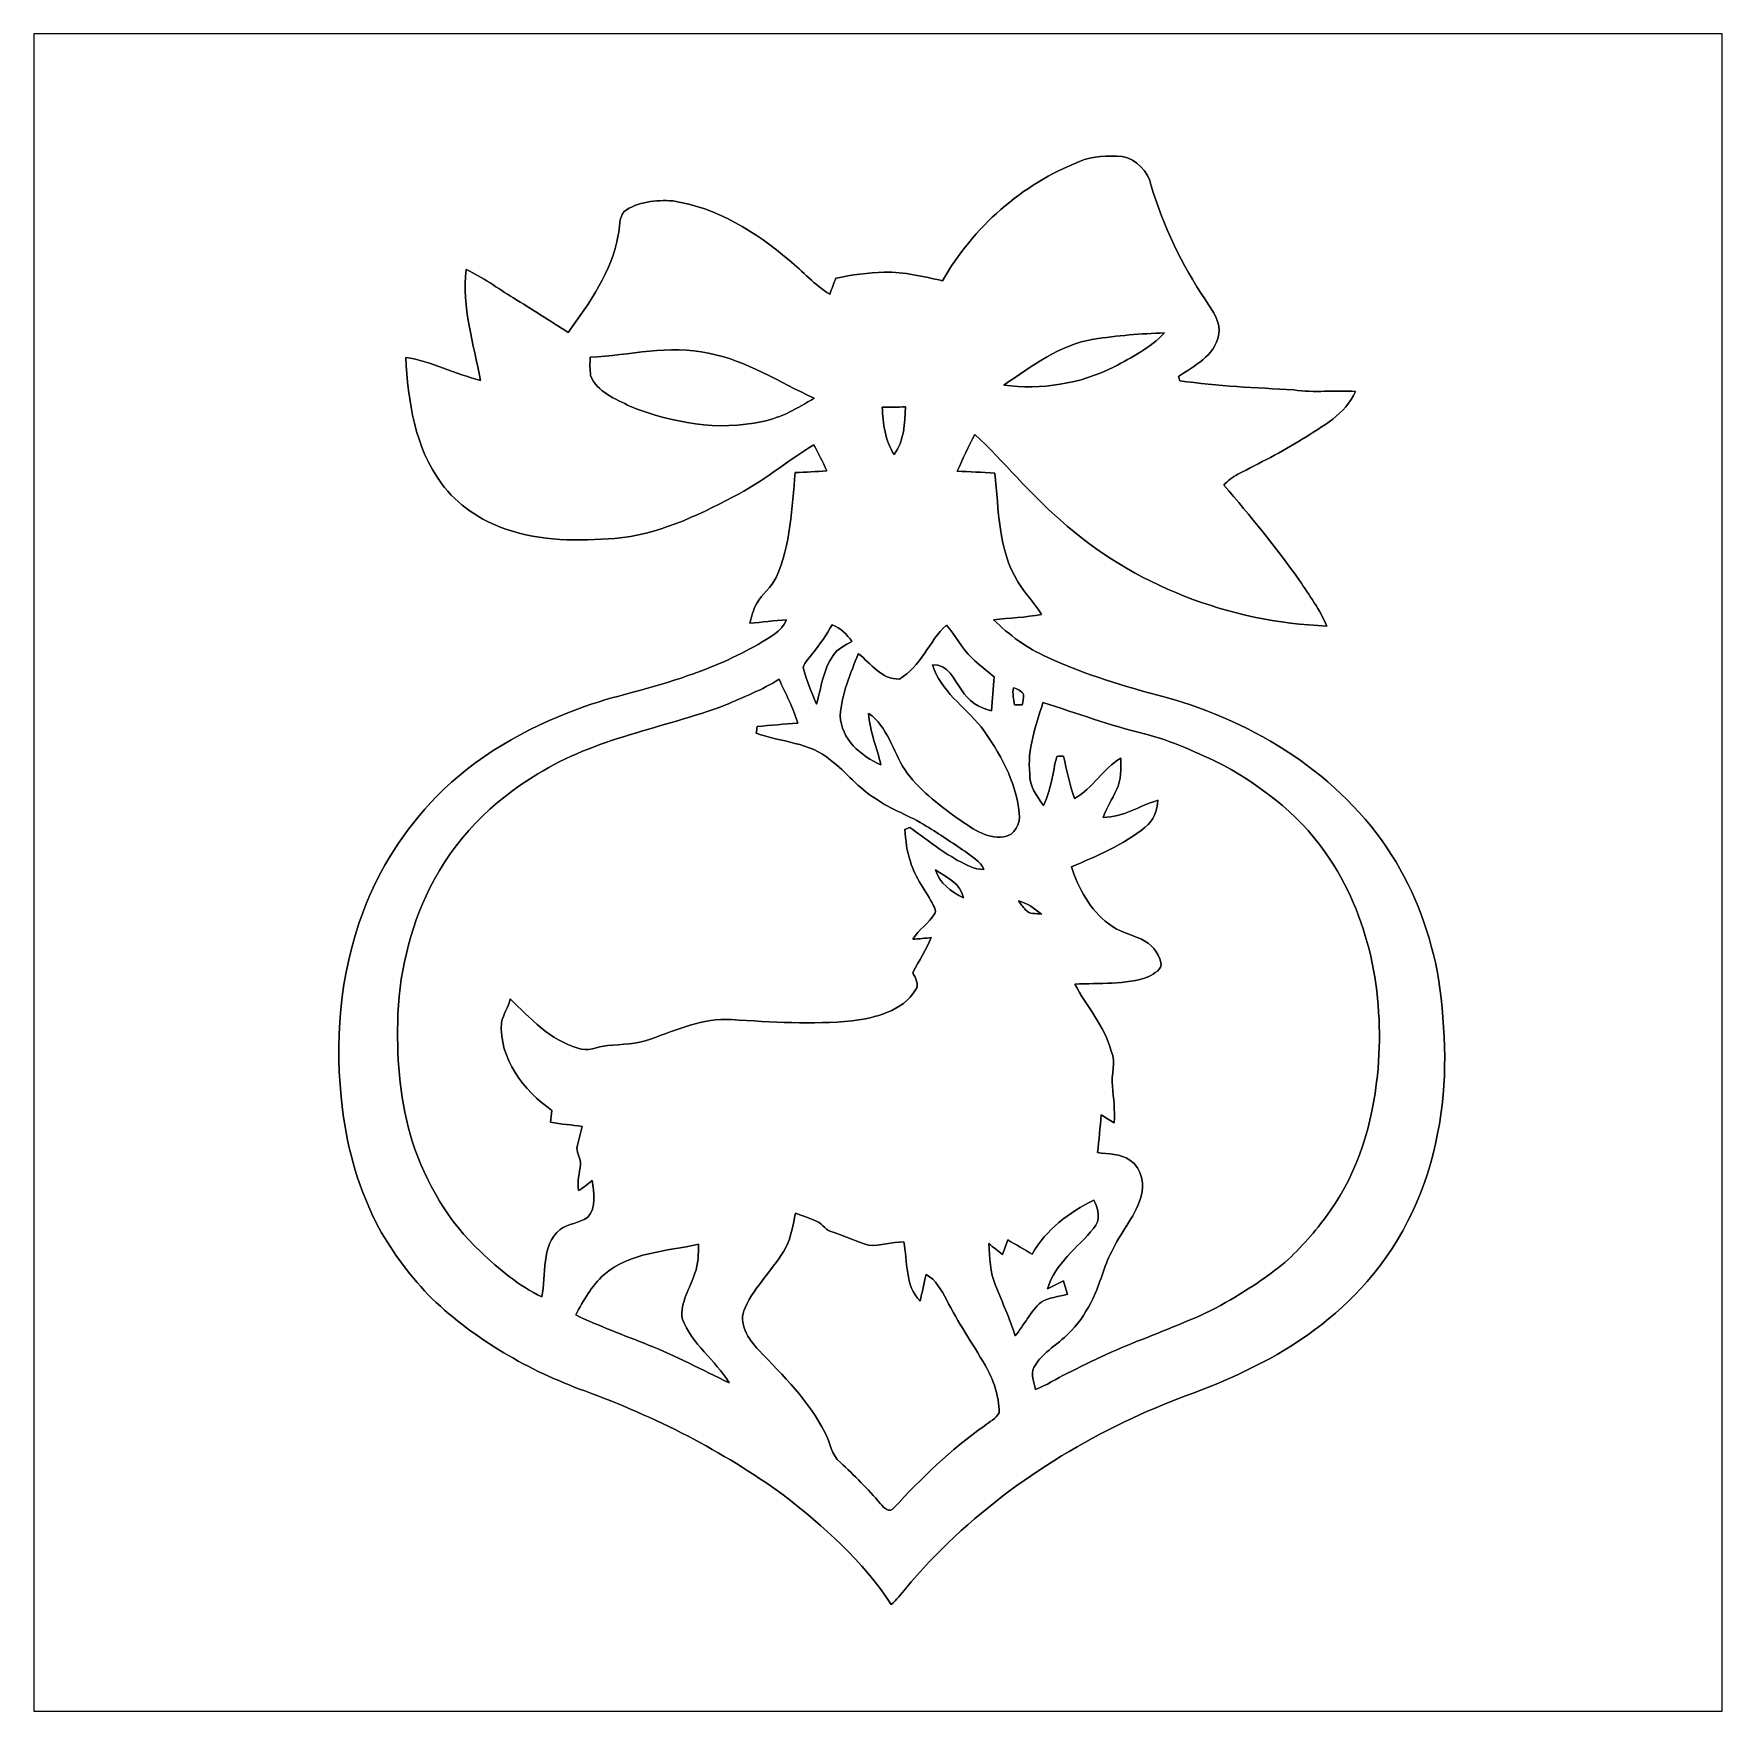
# Model space of a CAD drawing. Header units: centimetres. Extents: x -16.8 to 16.8, y -16.7 to 16.7.
import ezdxf

# ---------------------------------------------------------------- set-up
doc = ezdxf.new("R2010")
doc.units = ezdxf.units.CM
doc.header["$MEASUREMENT"] = 0
doc.layers.add('Layer 1', color=7, linetype='Continuous')

msp = doc.modelspace()

# ---------------------------------------------------------------- linework, layer by layer
at = {"layer": 'Layer 1', "color": 7}
for points, knots in [([(-16.77458, 16.66875), (-16.77458, 16.66875), (16.77458, 16.66875), (16.77458, 16.66875), (16.77458, 16.66875), (16.77458, 16.66875), (16.77458, -16.66875), (16.77458, -16.66875), (16.77458, -16.66875), (16.77458, -16.66875), (-16.77458, -16.66875), (-16.77458, -16.66875), (-16.77458, -16.66875), (-16.77458, -16.66875), (-16.77458, 16.66875), (-16.77458, 16.66875), (-16.77458, 16.66875), (-16.77458, 16.66875), (-16.77458, 16.66875), (-16.77458, 16.66875)], [0, 0, 0, 0, 0.16666667, 0.16666667, 0.16666667, 0.16666667, 0.33333333, 0.33333333, 0.33333333, 0.33333333, 0.5, 0.5, 0.5, 0.5, 0.66666667, 0.66666667, 0.66666667, 0.66666667, 1, 1, 1, 1]), ([(4.00473, 14.1291), (2.86068, 13.68143), (1.88842, 12.82594), (1.28094, 11.75949), (1.28094, 11.75949), (0.90099, 11.84592), (0.51753, 11.93518), (0.12524, 11.932), (0.12524, 11.932), (-0.19826, 11.92212), (-0.52035, 11.87803), (-0.83644, 11.80924), (-0.83644, 11.80924), (-0.87912, 11.70517), (-0.91828, 11.60004), (-0.95779, 11.49491), (-0.95779, 11.49491), (-1.26294, 11.67236), (-1.49049, 11.94999), (-1.76495, 12.16731), (-1.76495, 12.16731), (-2.43029, 12.72999), (-3.20358, 13.21541), (-4.07917, 13.34699), (-4.07917, 13.34699), (-4.41325, 13.36957), (-4.77344, 13.33429), (-5.05178, 13.13109), (-5.05178, 13.13109), (-5.1495, 13.00092), (-5.12586, 12.8203), (-5.1629, 12.67072), (-5.1629, 12.67072), (-5.28779, 11.94012), (-5.72982, 11.32311), (-6.15315, 10.73432), (-6.15315, 10.73432), (-6.51933, 10.95904), (-6.8774, 11.19646), (-7.2457, 11.41765), (-7.2457, 11.41765), (-7.55862, 11.60815), (-7.85036, 11.83464), (-8.18586, 11.98598), (-8.18586, 11.98598), (-8.27334, 11.23139), (-8.0331, 10.50784), (-7.90011, 9.77794), (-7.90011, 9.77794), (-8.40211, 9.90424), (-8.86707, 10.16035), (-9.38177, 10.23585), (-9.38177, 10.23585), (-9.33803, 9.36837), (-9.20433, 8.44762), (-8.67234, 7.73254), (-8.67234, 7.73254), (-8.35872, 7.29721), (-7.89517, 6.99629), (-7.39175, 6.8259), (-7.39175, 6.8259), (-6.70172, 6.57366), (-5.94924, 6.59236), (-5.22711, 6.63822), (-5.22711, 6.63822), (-4.38679, 6.70913), (-3.61386, 7.0806), (-2.87655, 7.46337), (-2.87655, 7.46337), (-2.30752, 7.75547), (-1.81575, 8.16892), (-1.27176, 8.50124), (-1.27176, 8.50124), (-1.18569, 8.32944), (-1.09396, 8.15975), (-1.01988, 7.98195), (-1.01988, 7.98195), (-1.22802, 7.96537), (-1.43686, 7.9569), (-1.64465, 7.94667), (-1.64465, 7.94667), (-1.71274, 7.24747), (-1.7339, 6.51898), (-2.02142, 5.86599), (-2.02142, 5.86599), (-2.11526, 5.66491), (-2.30823, 5.53332), (-2.41371, 5.33964), (-2.41371, 5.33964), (-2.4832, 5.22111), (-2.51178, 5.08459), (-2.54564, 4.953), (-2.54564, 4.953), (-2.30223, 4.97311), (-2.05987, 5.00662), (-1.8161, 5.0225), (-1.8161, 5.0225), (-1.91841, 4.7819), (-2.17311, 4.66513), (-2.3809, 4.53319), (-2.3809, 4.53319), (-2.82681, 4.28484), (-3.29353, 4.07317), (-3.77825, 3.91266), (-3.77825, 3.91266), (-4.49545, 3.64913), (-5.25321, 3.51755), (-5.96865, 3.24908), (-5.96865, 3.24908), (-7.00652, 2.8642), (-7.99571, 2.30293), (-8.77464, 1.50742), (-8.77464, 1.50742), (-9.40682, 0.85372), (-9.91306, 0.07373), (-10.22879, -0.77999), (-10.22879, -0.77999), (-10.7001, -2.02671), (-10.81017, -3.39196), (-10.63837, -4.70853), (-10.63837, -4.70853), (-10.54594, -5.52838), (-10.30005, -6.33095), (-9.92046, -7.06367), (-9.92046, -7.06367), (-9.62589, -7.57308), (-9.277, -8.05498), (-8.85825, -8.47055), (-8.85825, -8.47055), (-7.99465, -9.2904), (-6.94302, -9.9), (-5.82577, -10.30323), (-5.82577, -10.30323), (-4.43089, -10.81511), (-3.09139, -11.49174), (-1.88736, -12.36557), (-1.88736, -12.36557), (-1.07844, -12.99034), (-0.30127, -13.68496), (0.2607, -14.54714), (0.2607, -14.54714), (0.36901, -14.45542), (0.45791, -14.34359), (0.54716, -14.23458), (0.54716, -14.23458), (1.76177, -12.77267), (3.34116, -11.64131), (5.05989, -10.84368), (5.05989, -10.84368), (5.842, -10.46162), (6.69184, -10.23514), (7.4616, -9.82521), (7.4616, -9.82521), (8.31144, -9.4107), (9.09496, -8.84484), (9.71726, -8.12976), (9.71726, -8.12976), (10.44152, -7.30215), (10.91777, -6.26886), (11.1185, -5.19007), (11.1185, -5.19007), (11.32875, -4.17795), (11.27901, -3.13373), (11.14002, -2.11526), (11.14002, -2.11526), (10.98338, -1.24213), (10.67823, -0.39194), (10.19951, 0.35772), (10.19951, 0.35772), (9.18704, 1.93922), (7.49512, 2.9912), (5.70724, 3.48298), (5.70724, 3.48298), (4.90855, 3.69323), (4.11374, 3.93206), (3.36268, 4.28025), (3.36268, 4.28025), (2.96228, 4.45629), (2.60597, 4.72193), (2.29235, 5.02461), (2.29235, 5.02461), (2.61091, 5.0546), (2.93088, 5.07048), (3.24661, 5.12621), (3.24661, 5.12621), (3.11538, 5.36081), (2.91853, 5.54919), (2.77989, 5.77885), (2.77989, 5.77885), (2.37631, 6.42091), (2.40806, 7.20937), (2.31846, 7.93503), (2.31846, 7.93503), (2.07081, 7.95902), (1.82104, 7.96219), (1.57339, 7.97595), (1.57339, 7.97595), (1.69016, 8.21937), (1.79211, 8.47055), (1.92299, 8.70726), (1.92299, 8.70726), (2.50966, 8.16151), (3.01166, 7.5311), (3.61879, 7.00617), (3.61879, 7.00617), (5.06236, 5.70548), (6.985, 4.97558), (8.91822, 4.89656), (8.91822, 4.89656), (8.7824, 5.22252), (8.56862, 5.50898), (8.37706, 5.80319), (8.37706, 5.80319), (7.90646, 6.4583), (7.40269, 7.08978), (6.87035, 7.69585), (6.87035, 7.69585), (6.95043, 7.78369), (7.04321, 7.86024), (7.15045, 7.91351), (7.15045, 7.91351), (7.58084, 8.13964), (8.01864, 8.35307), (8.43068, 8.61236), (8.43068, 8.61236), (8.83073, 8.86707), (9.28829, 9.10661), (9.49043, 9.56169), (9.49043, 9.56169), (9.0805, 9.58744), (8.66846, 9.52853), (8.261, 9.59309), (8.261, 9.59309), (7.50535, 9.63119), (6.74864, 9.66929), (5.99828, 9.76983), (5.99828, 9.76983), (5.99193, 9.79205), (5.97888, 9.8365), (5.97253, 9.85873), (5.97253, 9.85873), (6.28156, 10.06934), (6.68196, 10.26301), (6.76557, 10.66588), (6.76557, 10.66588), (6.83436, 10.93682), (6.63469, 11.16189), (6.51016, 11.37779), (6.51016, 11.37779), (6.03991, 12.07523), (5.66526, 12.83829), (5.43066, 13.64721), (5.43066, 13.64721), (5.36187, 13.9319), (5.1435, 14.1792), (4.84964, 14.22929), (4.84964, 14.22929), (4.56671, 14.24305), (4.26826, 14.24869), (4.00473, 14.1291)], [0, 0, 0, 0, 0.01515152, 0.01515152, 0.01515152, 0.01515152, 0.03030303, 0.03030303, 0.03030303, 0.03030303, 0.04545455, 0.04545455, 0.04545455, 0.04545455, 0.06060606, 0.06060606, 0.06060606, 0.06060606, 0.07575758, 0.07575758, 0.07575758, 0.07575758, 0.09090909, 0.09090909, 0.09090909, 0.09090909, 0.10606061, 0.10606061, 0.10606061, 0.10606061, 0.12121212, 0.12121212, 0.12121212, 0.12121212, 0.13636364, 0.13636364, 0.13636364, 0.13636364, 0.15151515, 0.15151515, 0.15151515, 0.15151515, 0.16666667, 0.16666667, 0.16666667, 0.16666667, 0.18181818, 0.18181818, 0.18181818, 0.18181818, 0.1969697, 0.1969697, 0.1969697, 0.1969697, 0.21212121, 0.21212121, 0.21212121, 0.21212121, 0.22727273, 0.22727273, 0.22727273, 0.22727273, 0.24242424, 0.24242424, 0.24242424, 0.24242424, 0.25757576, 0.25757576, 0.25757576, 0.25757576, 0.27272727, 0.27272727, 0.27272727, 0.27272727, 0.28787879, 0.28787879, 0.28787879, 0.28787879, 0.3030303, 0.3030303, 0.3030303, 0.3030303, 0.31818182, 0.31818182, 0.31818182, 0.31818182, 0.33333333, 0.33333333, 0.33333333, 0.33333333, 0.34848485, 0.34848485, 0.34848485, 0.34848485, 0.36363636, 0.36363636, 0.36363636, 0.36363636, 0.37878788, 0.37878788, 0.37878788, 0.37878788, 0.39393939, 0.39393939, 0.39393939, 0.39393939, 0.40909091, 0.40909091, 0.40909091, 0.40909091, 0.42424242, 0.42424242, 0.42424242, 0.42424242, 0.43939394, 0.43939394, 0.43939394, 0.43939394, 0.45454545, 0.45454545, 0.45454545, 0.45454545, 0.46969697, 0.46969697, 0.46969697, 0.46969697, 0.48484848, 0.48484848, 0.48484848, 0.48484848, 0.5, 0.5, 0.5, 0.5, 0.51515152, 0.51515152, 0.51515152, 0.51515152, 0.53030303, 0.53030303, 0.53030303, 0.53030303, 0.54545455, 0.54545455, 0.54545455, 0.54545455, 0.56060606, 0.56060606, 0.56060606, 0.56060606, 0.57575758, 0.57575758, 0.57575758, 0.57575758, 0.59090909, 0.59090909, 0.59090909, 0.59090909, 0.60606061, 0.60606061, 0.60606061, 0.60606061, 0.62121212, 0.62121212, 0.62121212, 0.62121212, 0.63636364, 0.63636364, 0.63636364, 0.63636364, 0.65151515, 0.65151515, 0.65151515, 0.65151515, 0.66666667, 0.66666667, 0.66666667, 0.66666667, 0.68181818, 0.68181818, 0.68181818, 0.68181818, 0.6969697, 0.6969697, 0.6969697, 0.6969697, 0.71212121, 0.71212121, 0.71212121, 0.71212121, 0.72727273, 0.72727273, 0.72727273, 0.72727273, 0.74242424, 0.74242424, 0.74242424, 0.74242424, 0.75757576, 0.75757576, 0.75757576, 0.75757576, 0.77272727, 0.77272727, 0.77272727, 0.77272727, 0.78787879, 0.78787879, 0.78787879, 0.78787879, 0.8030303, 0.8030303, 0.8030303, 0.8030303, 0.81818182, 0.81818182, 0.81818182, 0.81818182, 0.83333333, 0.83333333, 0.83333333, 0.83333333, 0.84848485, 0.84848485, 0.84848485, 0.84848485, 0.86363636, 0.86363636, 0.86363636, 0.86363636, 0.87878788, 0.87878788, 0.87878788, 0.87878788, 0.89393939, 0.89393939, 0.89393939, 0.89393939, 0.90909091, 0.90909091, 0.90909091, 0.90909091, 0.92424242, 0.92424242, 0.92424242, 0.92424242, 0.93939394, 0.93939394, 0.93939394, 0.93939394, 0.95454545, 0.95454545, 0.95454545, 0.95454545, 0.96969697, 0.96969697, 0.96969697, 0.96969697, 1, 1, 1, 1]), ([(-5.71712, 10.23902), (-4.93536, 10.28241), (-4.14761, 10.48844), (-3.36691, 10.31981), (-3.36691, 10.31981), (-2.60914, 10.17976), (-1.96321, 9.73878), (-1.27141, 9.42763), (-1.27141, 9.42763), (-1.58891, 9.22726), (-1.9244, 9.03817), (-2.29658, 8.96408), (-2.29658, 8.96408), (-3.175, 8.76617), (-4.09434, 8.93762), (-4.91984, 9.26289), (-4.91984, 9.26289), (-5.21476, 9.41246), (-5.58094, 9.54193), (-5.71077, 9.87531), (-5.71077, 9.87531), (-5.72594, 9.99631), (-5.72558, 10.11767), (-5.71712, 10.23902)], [0, 0, 0, 0, 0.14285714, 0.14285714, 0.14285714, 0.14285714, 0.28571429, 0.28571429, 0.28571429, 0.28571429, 0.42857143, 0.42857143, 0.42857143, 0.42857143, 0.57142857, 0.57142857, 0.57142857, 0.57142857, 0.71428571, 0.71428571, 0.71428571, 0.71428571, 1, 1, 1, 1]), ([(4.28731, 10.59815), (4.75297, 10.67118), (5.22464, 10.70927), (5.6956, 10.72303), (5.6956, 10.72303), (5.41161, 10.43376), (5.04966, 10.23338), (4.69124, 10.05029), (4.69124, 10.05029), (4.02026, 9.70668), (3.24238, 9.58921), (2.49696, 9.68692), (2.49696, 9.68692), (3.05611, 10.05346), (3.60609, 10.49373), (4.28731, 10.59815)], [0, 0, 0, 0, 0.2, 0.2, 0.2, 0.2, 0.4, 0.4, 0.4, 0.4, 0.6, 0.6, 0.6, 0.6, 1, 1, 1, 1]), ([(0.08573, 9.24807), (0.23777, 9.24983), (0.39088, 9.25124), (0.54398, 9.25124), (0.54398, 9.25124), (0.54046, 8.92775), (0.51435, 8.5785), (0.3242, 8.30404), (0.3242, 8.30404), (0.1337, 8.58202), (0.10089, 8.92069), (0.08573, 9.24807)], [0, 0, 0, 0, 0.25, 0.25, 0.25, 0.25, 0.5, 0.5, 0.5, 0.5, 1, 1, 1, 1]), ([(-0.90946, 4.91984), (-0.74048, 4.86234), (-0.61701, 4.7311), (-0.51717, 4.58964), (-0.51717, 4.58964), (-0.6537, 4.51697), (-0.80398, 4.44817), (-0.89076, 4.31341), (-0.89076, 4.31341), (-1.09255, 4.02872), (-1.12642, 3.67348), (-1.22202, 3.34716), (-1.22202, 3.34716), (-1.32009, 3.58493), (-1.42169, 3.82376), (-1.48519, 4.07317), (-1.48519, 4.07317), (-1.4545, 4.18747), (-1.36313, 4.27002), (-1.29399, 4.36174), (-1.29399, 4.36174), (-1.14759, 4.53461), (-1.0287, 4.72793), (-0.90946, 4.91984)], [0, 0, 0, 0, 0.14285714, 0.14285714, 0.14285714, 0.14285714, 0.28571429, 0.28571429, 0.28571429, 0.28571429, 0.42857143, 0.42857143, 0.42857143, 0.42857143, 0.57142857, 0.57142857, 0.57142857, 0.57142857, 0.71428571, 0.71428571, 0.71428571, 0.71428571, 1, 1, 1, 1]), ([(0.42404, 3.84528), (0.85337, 4.08834), (1.00859, 4.59281), (1.35784, 4.91808), (1.35784, 4.91808), (1.54376, 4.71276), (1.66299, 4.45558), (1.86373, 4.26297), (1.86373, 4.26297), (2.00096, 4.12715), (2.15618, 4.01179), (2.30681, 3.89079), (2.30681, 3.89079), (2.28741, 3.66536), (2.27048, 3.43994), (2.25249, 3.21416), (2.25249, 3.21416), (2.01154, 3.26884), (1.78435, 3.41348), (1.65911, 3.63008), (1.65911, 3.63008), (1.50954, 3.83822), (1.39347, 4.14584), (1.08162, 4.12785), (1.08162, 4.12785), (1.24742, 3.61033), (1.71344, 3.29459), (2.04964, 2.89701), (2.04964, 2.89701), (2.41194, 2.38831), (2.74849, 1.81539), (2.80176, 1.18004), (2.80176, 1.18004), (2.84304, 0.98178), (2.71498, 0.73131), (2.49908, 0.71085), (2.49908, 0.71085), (2.14559, 0.65934), (1.8482, 0.89817), (1.57162, 1.07879), (1.57162, 1.07879), (1.19451, 1.36313), (0.80116, 1.65065), (0.53022, 2.04399), (0.53022, 2.04399), (0.29669, 2.41441), (0.19226, 2.90124), (-0.18556, 3.16301), (-0.18556, 3.16301), (-0.16898, 2.80917), (-0.02187, 2.48214), (0.05891, 2.14136), (0.05891, 2.14136), (-0.34219, 2.30893), (-0.73519, 2.65359), (-0.7493, 3.11714), (-0.7493, 3.11714), (-0.72108, 3.54859), (-0.54857, 3.95076), (-0.39088, 4.34799), (-0.39088, 4.34799), (-0.13864, 4.15854), (0.07232, 3.82693), (0.42404, 3.84528)], [0, 0, 0, 0, 0.05882353, 0.05882353, 0.05882353, 0.05882353, 0.11764706, 0.11764706, 0.11764706, 0.11764706, 0.17647059, 0.17647059, 0.17647059, 0.17647059, 0.23529412, 0.23529412, 0.23529412, 0.23529412, 0.29411765, 0.29411765, 0.29411765, 0.29411765, 0.35294118, 0.35294118, 0.35294118, 0.35294118, 0.41176471, 0.41176471, 0.41176471, 0.41176471, 0.47058824, 0.47058824, 0.47058824, 0.47058824, 0.52941176, 0.52941176, 0.52941176, 0.52941176, 0.58823529, 0.58823529, 0.58823529, 0.58823529, 0.64705882, 0.64705882, 0.64705882, 0.64705882, 0.70588235, 0.70588235, 0.70588235, 0.70588235, 0.76470588, 0.76470588, 0.76470588, 0.76470588, 0.82352941, 0.82352941, 0.82352941, 0.82352941, 0.88235294, 0.88235294, 0.88235294, 0.88235294, 1, 1, 1, 1]), ([(-3.0413, 3.32458), (-2.67441, 3.4798), (-2.30434, 3.63291), (-1.9625, 3.83963), (-1.9625, 3.83963), (-1.83868, 3.55071), (-1.68099, 3.27378), (-1.59561, 2.96968), (-1.59561, 2.96968), (-1.86443, 2.94816), (-2.13325, 2.92947), (-2.40101, 2.89983), (-2.40101, 2.89983), (-2.40771, 2.85609), (-2.41371, 2.81234), (-2.41935, 2.76825), (-2.41935, 2.76825), (-1.92864, 2.58904), (-1.35537, 2.58868), (-0.94156, 2.23379), (-0.94156, 2.23379), (-0.62618, 1.99954), (-0.38982, 1.67252), (-0.05115, 1.46756), (-0.05115, 1.46756), (0.26564, 1.24954), (0.63429, 1.12748), (0.95956, 0.92393), (0.95956, 0.92393), (1.22026, 0.76412), (1.4732, 0.5909), (1.72755, 0.42122), (1.72755, 0.42122), (1.86231, 0.31291), (2.03412, 0.22789), (2.10432, 0.06033), (2.10432, 0.06033), (1.91488, 0.05856), (1.74554, 0.15699), (1.58186, 0.24059), (1.58186, 0.24059), (1.24883, 0.43356), (0.94439, 0.67063), (0.63324, 0.89606), (0.63324, 0.89606), (0.60784, 0.88512), (0.55704, 0.86395), (0.53164, 0.85337), (0.53164, 0.85337), (0.55527, 0.64064), (0.56797, 0.42263), (0.64276, 0.21943), (0.64276, 0.21943), (0.73907, -0.10195), (0.95109, -0.36724), (1.1049, -0.66075), (1.1049, -0.66075), (1.12395, -0.70697), (1.15746, -0.76376), (1.12889, -0.8128), (1.12889, -0.8128), (1.01741, -1.01177), (0.80504, -1.12818), (0.6918, -1.32644), (0.6918, -1.32644), (0.81492, -1.32186), (0.93698, -1.30528), (1.05939, -1.29223), (1.05939, -1.29223), (0.95285, -1.53176), (0.81809, -1.75754), (0.68968, -1.98614), (0.68968, -1.98614), (0.73448, -2.09303), (0.83361, -2.22144), (0.74789, -2.33433), (0.74789, -2.33433), (0.48119, -2.75731), (-0.04904, -2.88749), (-0.51259, -2.94922), (-0.51259, -2.94922), (-1.31092, -3.02295), (-2.11384, -2.97427), (-2.91218, -2.92382), (-2.91218, -2.92382), (-3.47768, -2.88043), (-4.00297, -3.13196), (-4.52261, -3.31188), (-4.52261, -3.31188), (-4.79496, -3.41736), (-5.09094, -3.41207), (-5.37774, -3.43676), (-5.37774, -3.43676), (-5.57318, -3.45687), (-5.76686, -3.57611), (-5.96336, -3.48968), (-5.96336, -3.48968), (-6.51298, -3.33022), (-6.91303, -2.89772), (-7.3092, -2.50966), (-7.3092, -2.50966), (-7.33848, -2.67617), (-7.44396, -2.81552), (-7.48136, -2.97815), (-7.48136, -2.97815), (-7.53181, -3.70134), (-7.0425, -4.33388), (-6.47806, -4.72863), (-6.47806, -4.72863), (-6.48723, -4.80695), (-6.49781, -4.88527), (-6.50804, -4.96394), (-6.50804, -4.96394), (-6.29885, -5.00592), (-6.08506, -5.01227), (-5.87481, -5.04649), (-5.87481, -5.04649), (-5.91326, -5.18901), (-5.95383, -5.33047), (-5.98135, -5.47617), (-5.98135, -5.47617), (-5.98805, -5.58976), (-5.90056, -5.68854), (-5.91397, -5.80355), (-5.91397, -5.80355), (-5.92808, -5.97429), (-5.97994, -6.14504), (-5.95066, -6.31754), (-5.95066, -6.31754), (-5.84976, -6.2671), (-5.7658, -6.1909), (-5.68043, -6.11858), (-5.68043, -6.11858), (-5.64656, -6.36023), (-5.58553, -6.65974), (-5.7718, -6.85518), (-5.7718, -6.85518), (-5.93478, -6.97089), (-6.1528, -6.97618), (-6.31613, -7.0926), (-6.31613, -7.0926), (-6.70878, -7.42068), (-6.58213, -7.99147), (-6.67949, -8.43633), (-6.67949, -8.43633), (-7.13352, -8.21337), (-7.52651, -7.88458), (-7.8927, -7.53992), (-7.8927, -7.53992), (-8.53546, -6.94796), (-8.98278, -6.16761), (-9.25336, -5.34176), (-9.25336, -5.34176), (-9.49184, -4.57941), (-9.5631, -3.77578), (-9.54229, -2.98027), (-9.54229, -2.98027), (-9.53206, -2.05599), (-9.30981, -1.13524), (-8.90588, -0.3048), (-8.90588, -0.3048), (-8.43315, 0.6417), (-7.66727, 1.42593), (-6.7564, 1.95827), (-6.7564, 1.95827), (-5.62645, 2.67264), (-4.27531, 2.86209), (-3.0413, 3.32458)], [0, 0, 0, 0, 0.02325581, 0.02325581, 0.02325581, 0.02325581, 0.04651163, 0.04651163, 0.04651163, 0.04651163, 0.06976744, 0.06976744, 0.06976744, 0.06976744, 0.09302326, 0.09302326, 0.09302326, 0.09302326, 0.11627907, 0.11627907, 0.11627907, 0.11627907, 0.13953488, 0.13953488, 0.13953488, 0.13953488, 0.1627907, 0.1627907, 0.1627907, 0.1627907, 0.18604651, 0.18604651, 0.18604651, 0.18604651, 0.20930233, 0.20930233, 0.20930233, 0.20930233, 0.23255814, 0.23255814, 0.23255814, 0.23255814, 0.25581395, 0.25581395, 0.25581395, 0.25581395, 0.27906977, 0.27906977, 0.27906977, 0.27906977, 0.30232558, 0.30232558, 0.30232558, 0.30232558, 0.3255814, 0.3255814, 0.3255814, 0.3255814, 0.34883721, 0.34883721, 0.34883721, 0.34883721, 0.37209302, 0.37209302, 0.37209302, 0.37209302, 0.39534884, 0.39534884, 0.39534884, 0.39534884, 0.41860465, 0.41860465, 0.41860465, 0.41860465, 0.44186047, 0.44186047, 0.44186047, 0.44186047, 0.46511628, 0.46511628, 0.46511628, 0.46511628, 0.48837209, 0.48837209, 0.48837209, 0.48837209, 0.51162791, 0.51162791, 0.51162791, 0.51162791, 0.53488372, 0.53488372, 0.53488372, 0.53488372, 0.55813953, 0.55813953, 0.55813953, 0.55813953, 0.58139535, 0.58139535, 0.58139535, 0.58139535, 0.60465116, 0.60465116, 0.60465116, 0.60465116, 0.62790698, 0.62790698, 0.62790698, 0.62790698, 0.65116279, 0.65116279, 0.65116279, 0.65116279, 0.6744186, 0.6744186, 0.6744186, 0.6744186, 0.69767442, 0.69767442, 0.69767442, 0.69767442, 0.72093023, 0.72093023, 0.72093023, 0.72093023, 0.74418605, 0.74418605, 0.74418605, 0.74418605, 0.76744186, 0.76744186, 0.76744186, 0.76744186, 0.79069767, 0.79069767, 0.79069767, 0.79069767, 0.81395349, 0.81395349, 0.81395349, 0.81395349, 0.8372093, 0.8372093, 0.8372093, 0.8372093, 0.86046512, 0.86046512, 0.86046512, 0.86046512, 0.88372093, 0.88372093, 0.88372093, 0.88372093, 0.90697674, 0.90697674, 0.90697674, 0.90697674, 0.93023256, 0.93023256, 0.93023256, 0.93023256, 0.95348837, 0.95348837, 0.95348837, 0.95348837, 1, 1, 1, 1]), ([(2.69205, 3.67171), (2.76719, 3.6449), (2.85538, 3.61456), (2.89172, 3.53624), (2.89172, 3.53624), (2.89525, 3.46675), (2.87761, 3.39831), (2.86597, 3.32987), (2.86597, 3.32987), (2.82716, 3.32987), (2.7492, 3.33058), (2.71039, 3.33058), (2.71039, 3.33058), (2.69064, 3.44276), (2.66876, 3.55812), (2.69205, 3.67171)], [0, 0, 0, 0, 0.2, 0.2, 0.2, 0.2, 0.4, 0.4, 0.4, 0.4, 0.6, 0.6, 0.6, 0.6, 1, 1, 1, 1]), ([(3.27836, 3.3782), (3.94935, 3.16794), (4.60975, 2.91959), (5.29484, 2.75449), (5.29484, 2.75449), (5.84271, 2.61938), (6.35529, 2.37737), (6.86117, 2.13254), (6.86117, 2.13254), (7.6895, 1.67428), (8.46314, 1.07068), (8.97819, 0.26458), (8.97819, 0.26458), (9.81181, -0.98848), (10.07251, -2.55517), (9.92223, -4.03472), (9.92223, -4.03472), (9.8231, -4.98651), (9.54476, -5.93866), (8.98384, -6.72465), (8.98384, -6.72465), (8.74289, -7.07672), (8.45608, -7.39528), (8.15234, -7.69338), (8.15234, -7.69338), (7.79815, -7.99606), (7.40622, -8.25218), (7.00617, -8.4896), (7.00617, -8.4896), (6.48229, -8.81168), (5.89527, -9.00712), (5.33224, -9.24772), (5.33224, -9.24772), (4.78755, -9.44351), (4.26861, -9.70033), (3.75109, -9.95715), (3.75109, -9.95715), (3.54259, -10.06087), (3.34857, -10.19422), (3.12737, -10.27148), (3.12737, -10.27148), (3.09951, -10.13037), (3.03142, -9.97726), (3.09845, -9.83686), (3.09845, -9.83686), (3.27272, -9.52288), (3.6128, -9.36307), (3.84563, -9.10131), (3.84563, -9.10131), (4.02202, -8.91716), (4.15537, -8.69632), (4.26932, -8.46949), (4.26932, -8.46949), (4.41713, -8.16645), (4.48486, -7.83167), (4.64397, -7.53357), (4.64397, -7.53357), (4.81048, -7.16986), (5.09129, -6.86364), (5.21441, -6.47982), (5.21441, -6.47982), (5.31036, -6.21841), (5.25004, -5.87446), (5.00415, -5.71853), (5.00415, -5.71853), (4.81894, -5.58094), (4.57764, -5.60105), (4.3621, -5.56683), (4.3621, -5.56683), (4.38714, -5.31601), (4.41643, -5.06518), (4.43547, -4.81401), (4.43547, -4.81401), (4.51803, -4.87116), (4.60163, -4.92689), (4.69194, -4.97205), (4.69194, -4.97205), (4.71241, -4.72969), (4.67819, -4.4891), (4.66055, -4.24815), (4.66055, -4.24815), (4.6228, -4.01426), (4.74239, -3.77331), (4.63232, -3.54894), (4.63232, -3.54894), (4.5018, -3.05082), (4.14408, -2.66488), (3.90984, -2.21827), (3.90984, -2.21827), (4.4009, -2.19498), (4.91243, -2.23661), (5.38445, -2.0701), (5.38445, -2.0701), (5.48111, -2.00589), (5.65291, -1.93005), (5.6201, -1.78682), (5.6201, -1.78682), (5.57212, -1.58609), (5.42255, -1.41005), (5.23346, -1.32715), (5.23346, -1.32715), (5.01685, -1.22626), (4.77485, -1.17228), (4.58364, -1.02235), (4.58364, -1.02235), (4.21499, -0.7426), (3.98286, -0.31997), (3.84387, 0.11395), (3.84387, 0.11395), (4.35504, 0.32949), (4.87433, 0.54963), (5.31072, 0.89888), (5.31072, 0.89888), (5.47229, 1.03223), (5.5559, 1.22978), (5.55942, 1.43581), (5.55942, 1.43581), (5.19606, 1.3268), (4.86727, 1.09679), (4.47534, 1.09396), (4.47534, 1.09396), (4.53954, 1.28799), (4.65455, 1.45874), (4.74133, 1.64253), (4.74133, 1.64253), (4.83129, 1.83974), (4.83094, 2.06304), (4.82529, 2.27506), (4.82529, 2.27506), (4.46758, 2.06481), (4.26579, 1.67181), (3.9049, 1.46897), (3.9049, 1.46897), (3.80294, 1.74096), (3.75603, 2.02847), (3.68512, 2.30928), (3.68512, 2.30928), (3.64031, 2.30928), (3.59586, 2.30893), (3.55141, 2.30858), (3.55141, 2.30858), (3.47098, 1.98226), (3.4357, 1.64042), (3.29001, 1.33385), (3.29001, 1.33385), (3.15313, 1.5173), (3.00249, 1.71521), (3.01766, 1.95827), (3.01766, 1.95827), (2.95663, 2.45251), (3.14113, 2.91536), (3.27836, 3.3782)], [0, 0, 0, 0, 0.02564103, 0.02564103, 0.02564103, 0.02564103, 0.05128205, 0.05128205, 0.05128205, 0.05128205, 0.07692308, 0.07692308, 0.07692308, 0.07692308, 0.1025641, 0.1025641, 0.1025641, 0.1025641, 0.12820513, 0.12820513, 0.12820513, 0.12820513, 0.15384615, 0.15384615, 0.15384615, 0.15384615, 0.17948718, 0.17948718, 0.17948718, 0.17948718, 0.20512821, 0.20512821, 0.20512821, 0.20512821, 0.23076923, 0.23076923, 0.23076923, 0.23076923, 0.25641026, 0.25641026, 0.25641026, 0.25641026, 0.28205128, 0.28205128, 0.28205128, 0.28205128, 0.30769231, 0.30769231, 0.30769231, 0.30769231, 0.33333333, 0.33333333, 0.33333333, 0.33333333, 0.35897436, 0.35897436, 0.35897436, 0.35897436, 0.38461538, 0.38461538, 0.38461538, 0.38461538, 0.41025641, 0.41025641, 0.41025641, 0.41025641, 0.43589744, 0.43589744, 0.43589744, 0.43589744, 0.46153846, 0.46153846, 0.46153846, 0.46153846, 0.48717949, 0.48717949, 0.48717949, 0.48717949, 0.51282051, 0.51282051, 0.51282051, 0.51282051, 0.53846154, 0.53846154, 0.53846154, 0.53846154, 0.56410256, 0.56410256, 0.56410256, 0.56410256, 0.58974359, 0.58974359, 0.58974359, 0.58974359, 0.61538462, 0.61538462, 0.61538462, 0.61538462, 0.64102564, 0.64102564, 0.64102564, 0.64102564, 0.66666667, 0.66666667, 0.66666667, 0.66666667, 0.69230769, 0.69230769, 0.69230769, 0.69230769, 0.71794872, 0.71794872, 0.71794872, 0.71794872, 0.74358974, 0.74358974, 0.74358974, 0.74358974, 0.76923077, 0.76923077, 0.76923077, 0.76923077, 0.79487179, 0.79487179, 0.79487179, 0.79487179, 0.82051282, 0.82051282, 0.82051282, 0.82051282, 0.84615385, 0.84615385, 0.84615385, 0.84615385, 0.87179487, 0.87179487, 0.87179487, 0.87179487, 0.8974359, 0.8974359, 0.8974359, 0.8974359, 0.92307692, 0.92307692, 0.92307692, 0.92307692, 0.94871795, 0.94871795, 0.94871795, 0.94871795, 1, 1, 1, 1]), ([(1.14053, 0.05009), (1.35396, -0.08784), (1.65241, -0.21837), (1.6958, -0.50236), (1.6958, -0.50236), (1.45556, -0.38841), (1.22661, -0.20955), (1.14053, 0.05009)], [0, 0, 0, 0, 0.33333333, 0.33333333, 0.33333333, 0.33333333, 1, 1, 1, 1]), ([(2.78977, -0.56339), (2.96228, -0.61278), (3.11397, -0.71438), (3.25049, -0.82903), (3.25049, -0.82903), (3.14537, -0.80821), (3.00496, -0.83679), (2.93158, -0.73978), (2.93158, -0.73978), (2.88008, -0.68404), (2.83422, -0.62406), (2.78977, -0.56339)], [0, 0, 0, 0, 0.25, 0.25, 0.25, 0.25, 0.5, 0.5, 0.5, 0.5, 1, 1, 1, 1]), ([(3.06599, -7.5819), (3.34045, -7.09789), (3.79518, -6.74793), (4.29013, -6.51228), (4.29013, -6.51228), (4.38362, -6.68479), (4.4323, -6.91268), (4.28519, -7.07284), (4.28519, -7.07284), (3.96557, -7.45772), (3.5112, -7.77311), (3.36726, -8.27511), (3.36726, -8.27511), (3.47416, -8.22501), (3.57787, -8.16892), (3.68371, -8.11671), (3.68371, -8.11671), (3.71016, -8.2042), (3.73627, -8.29204), (3.76237, -8.37988), (3.76237, -8.37988), (3.5874, -8.42821), (3.40113, -8.44797), (3.23956, -8.53581), (3.23956, -8.53581), (3.03213, -8.7309), (2.90195, -8.98984), (2.72486, -9.21032), (2.72486, -9.21032), (2.62149, -8.86601), (2.46839, -8.54075), (2.33574, -8.20773), (2.33574, -8.20773), (2.22709, -7.94526), (2.2165, -7.65492), (2.20345, -7.37553), (2.20345, -7.37553), (2.29482, -7.44643), (2.38231, -7.52228), (2.47615, -7.59037), (2.47615, -7.59037), (2.51284, -7.49512), (2.54741, -7.39916), (2.58057, -7.30285), (2.58057, -7.30285), (2.74461, -7.39175), (2.89948, -7.49617), (3.06599, -7.5819)], [0, 0, 0, 0, 0.07692308, 0.07692308, 0.07692308, 0.07692308, 0.15384615, 0.15384615, 0.15384615, 0.15384615, 0.23076923, 0.23076923, 0.23076923, 0.23076923, 0.30769231, 0.30769231, 0.30769231, 0.30769231, 0.38461538, 0.38461538, 0.38461538, 0.38461538, 0.46153846, 0.46153846, 0.46153846, 0.46153846, 0.53846154, 0.53846154, 0.53846154, 0.53846154, 0.61538462, 0.61538462, 0.61538462, 0.61538462, 0.69230769, 0.69230769, 0.69230769, 0.69230769, 0.76923077, 0.76923077, 0.76923077, 0.76923077, 0.84615385, 0.84615385, 0.84615385, 0.84615385, 1, 1, 1, 1]), ([(-1.63689, -6.77122), (-1.49437, -6.82025), (-1.35184, -6.86964), (-1.21461, -6.93385), (-1.21461, -6.93385), (-1.09467, -6.99064), (-1.02694, -7.12364), (-0.88829, -7.15045), (-0.88829, -7.15045), (-0.65405, -7.233), (-0.42474, -7.32896), (-0.18944, -7.40869), (-0.18944, -7.40869), (0.04516, -7.42103), (0.27622, -7.34836), (0.51047, -7.33742), (0.51047, -7.33742), (0.59443, -7.73289), (0.52881, -8.20773), (0.83608, -8.52099), (0.83608, -8.52099), (0.87983, -8.34461), (0.91405, -8.16645), (0.95391, -7.99006), (0.95391, -7.99006), (1.15253, -8.09061), (1.25448, -8.29769), (1.35819, -8.48395), (1.35819, -8.48395), (1.58009, -8.94009), (1.8796, -9.35179), (2.12831, -9.79382), (2.12831, -9.79382), (2.29658, -10.0778), (2.407, -10.40483), (2.41018, -10.73609), (2.41018, -10.73609), (2.34668, -10.85427), (2.2098, -10.916), (2.10961, -11.00173), (2.10961, -11.00173), (1.44463, -11.46457), (0.86536, -12.03678), (0.31538, -12.62874), (0.31538, -12.62874), (0.2286, -12.7448), (0.11112, -12.61992), (0.04798, -12.54619), (0.04798, -12.54619), (-0.19897, -12.25268), (-0.4699, -11.9821), (-0.75177, -11.7221), (-0.75177, -11.7221), (-0.93098, -11.57534), (-0.94791, -11.33087), (-1.05022, -11.13649), (-1.05022, -11.13649), (-1.37442, -10.50643), (-1.87889, -9.99702), (-2.36996, -9.49607), (-2.36996, -9.49607), (-2.56822, -9.27241), (-2.79647, -8.95879), (-2.63807, -8.65046), (-2.63807, -8.65046), (-2.44299, -8.20279), (-2.06234, -7.87435), (-1.82809, -7.45031), (-1.82809, -7.45031), (-1.72332, -7.23724), (-1.69051, -7.00017), (-1.63689, -6.77122)], [0, 0, 0, 0, 0.05263158, 0.05263158, 0.05263158, 0.05263158, 0.10526316, 0.10526316, 0.10526316, 0.10526316, 0.15789474, 0.15789474, 0.15789474, 0.15789474, 0.21052632, 0.21052632, 0.21052632, 0.21052632, 0.26315789, 0.26315789, 0.26315789, 0.26315789, 0.31578947, 0.31578947, 0.31578947, 0.31578947, 0.36842105, 0.36842105, 0.36842105, 0.36842105, 0.42105263, 0.42105263, 0.42105263, 0.42105263, 0.47368421, 0.47368421, 0.47368421, 0.47368421, 0.52631579, 0.52631579, 0.52631579, 0.52631579, 0.57894737, 0.57894737, 0.57894737, 0.57894737, 0.63157895, 0.63157895, 0.63157895, 0.63157895, 0.68421053, 0.68421053, 0.68421053, 0.68421053, 0.73684211, 0.73684211, 0.73684211, 0.73684211, 0.78947368, 0.78947368, 0.78947368, 0.78947368, 0.84210526, 0.84210526, 0.84210526, 0.84210526, 0.89473684, 0.89473684, 0.89473684, 0.89473684, 1, 1, 1, 1]), ([(-5.4483, -7.99289), (-4.92372, -7.54592), (-4.20617, -7.53251), (-3.56553, -7.38646), (-3.56553, -7.38646), (-3.57188, -7.58014), (-3.56306, -7.78193), (-3.64031, -7.96502), (-3.64031, -7.96502), (-3.72921, -8.2617), (-3.93418, -8.54146), (-3.89008, -8.86601), (-3.89008, -8.86601), (-3.69923, -9.36872), (-3.23391, -9.69116), (-2.95698, -10.14024), (-2.95698, -10.14024), (-3.48897, -9.88766), (-4.01003, -9.61002), (-4.55789, -9.392), (-4.55789, -9.392), (-5.04296, -9.19692), (-5.53579, -9.01982), (-6.00675, -8.79193), (-6.00675, -8.79193), (-5.85788, -8.50406), (-5.68784, -8.21549), (-5.4483, -7.99289)], [0, 0, 0, 0, 0.125, 0.125, 0.125, 0.125, 0.25, 0.25, 0.25, 0.25, 0.375, 0.375, 0.375, 0.375, 0.5, 0.5, 0.5, 0.5, 0.625, 0.625, 0.625, 0.625, 0.75, 0.75, 0.75, 0.75, 1, 1, 1, 1])]:
    msp.add_open_spline(points, degree=3, knots=knots, dxfattribs=at)
at = {"layer": 'Layer 1', "color": 251}
for points, knots in [([(4.00473, 14.1291), (4.26826, 14.24869), (4.56671, 14.24305), (4.84964, 14.22929), (4.84964, 14.22929), (5.1435, 14.1792), (5.36187, 13.9319), (5.43066, 13.64721), (5.43066, 13.64721), (5.66526, 12.83829), (6.03991, 12.07523), (6.51016, 11.37779), (6.51016, 11.37779), (6.63469, 11.16189), (6.83436, 10.93682), (6.76557, 10.66588), (6.76557, 10.66588), (6.68196, 10.26301), (6.28156, 10.06934), (5.97253, 9.85873), (5.97253, 9.85873), (5.97888, 9.8365), (5.99193, 9.79205), (5.99828, 9.76983), (5.99828, 9.76983), (6.74864, 9.66929), (7.50535, 9.63119), (8.261, 9.59309), (8.261, 9.59309), (8.66846, 9.52853), (9.0805, 9.58744), (9.49043, 9.56169), (9.49043, 9.56169), (9.28829, 9.10661), (8.83073, 8.86707), (8.43068, 8.61236), (8.43068, 8.61236), (8.01864, 8.35307), (7.58084, 8.13964), (7.15045, 7.91351), (7.15045, 7.91351), (7.04321, 7.86024), (6.95043, 7.78369), (6.87035, 7.69585), (6.87035, 7.69585), (7.40269, 7.08978), (7.90646, 6.4583), (8.37706, 5.80319), (8.37706, 5.80319), (8.56862, 5.50898), (8.7824, 5.22252), (8.91822, 4.89656), (8.91822, 4.89656), (6.985, 4.97558), (5.06236, 5.70548), (3.61879, 7.00617), (3.61879, 7.00617), (3.01166, 7.5311), (2.50966, 8.16151), (1.92299, 8.70726), (1.92299, 8.70726), (1.79211, 8.47055), (1.69016, 8.21937), (1.57339, 7.97595), (1.57339, 7.97595), (1.82104, 7.96219), (2.07081, 7.95902), (2.31846, 7.93503), (2.31846, 7.93503), (2.40806, 7.20937), (2.37631, 6.42091), (2.77989, 5.77885), (2.77989, 5.77885), (2.91853, 5.54919), (3.11538, 5.36081), (3.24661, 5.12621), (3.24661, 5.12621), (2.93088, 5.07048), (2.61091, 5.0546), (2.29235, 5.02461), (2.29235, 5.02461), (2.60597, 4.72193), (2.96228, 4.45629), (3.36268, 4.28025), (3.36268, 4.28025), (4.11374, 3.93206), (4.90855, 3.69323), (5.70724, 3.48298), (5.70724, 3.48298), (7.49512, 2.9912), (9.18704, 1.93922), (10.19951, 0.35772), (10.19951, 0.35772), (10.67823, -0.39194), (10.98338, -1.24213), (11.14002, -2.11526), (11.14002, -2.11526), (11.27901, -3.13373), (11.32875, -4.17795), (11.1185, -5.19007), (11.1185, -5.19007), (10.91777, -6.26886), (10.44152, -7.30215), (9.71726, -8.12976), (9.71726, -8.12976), (9.09496, -8.84484), (8.31144, -9.4107), (7.4616, -9.82521), (7.4616, -9.82521), (6.69184, -10.23514), (5.842, -10.46162), (5.05989, -10.84368), (5.05989, -10.84368), (3.34116, -11.64131), (1.76177, -12.77267), (0.54716, -14.23458), (0.54716, -14.23458), (0.45791, -14.34359), (0.36901, -14.45542), (0.2607, -14.54714), (0.2607, -14.54714), (-0.30127, -13.68496), (-1.07844, -12.99034), (-1.88736, -12.36557), (-1.88736, -12.36557), (-3.09139, -11.49174), (-4.43089, -10.81511), (-5.82577, -10.30323), (-5.82577, -10.30323), (-6.94302, -9.9), (-7.99465, -9.2904), (-8.85825, -8.47055), (-8.85825, -8.47055), (-9.277, -8.05498), (-9.62589, -7.57308), (-9.92046, -7.06367), (-9.92046, -7.06367), (-10.30005, -6.33095), (-10.54594, -5.52838), (-10.63837, -4.70853), (-10.63837, -4.70853), (-10.81017, -3.39196), (-10.7001, -2.02671), (-10.22879, -0.77999), (-10.22879, -0.77999), (-9.91306, 0.07373), (-9.40682, 0.85372), (-8.77464, 1.50742), (-8.77464, 1.50742), (-7.99571, 2.30293), (-7.00652, 2.8642), (-5.96865, 3.24908), (-5.96865, 3.24908), (-5.25321, 3.51755), (-4.49545, 3.64913), (-3.77825, 3.91266), (-3.77825, 3.91266), (-3.29353, 4.07317), (-2.82681, 4.28484), (-2.3809, 4.53319), (-2.3809, 4.53319), (-2.17311, 4.66513), (-1.91841, 4.7819), (-1.8161, 5.0225), (-1.8161, 5.0225), (-2.05987, 5.00662), (-2.30223, 4.97311), (-2.54564, 4.953), (-2.54564, 4.953), (-2.51178, 5.08459), (-2.4832, 5.22111), (-2.41371, 5.33964), (-2.41371, 5.33964), (-2.30823, 5.53332), (-2.11526, 5.66491), (-2.02142, 5.86599), (-2.02142, 5.86599), (-1.7339, 6.51898), (-1.71274, 7.24747), (-1.64465, 7.94667), (-1.64465, 7.94667), (-1.43686, 7.9569), (-1.22802, 7.96537), (-1.01988, 7.98195), (-1.01988, 7.98195), (-1.09396, 8.15975), (-1.18569, 8.32944), (-1.27176, 8.50124), (-1.27176, 8.50124), (-1.81575, 8.16892), (-2.30752, 7.75547), (-2.87655, 7.46337), (-2.87655, 7.46337), (-3.61386, 7.0806), (-4.38679, 6.70913), (-5.22711, 6.63822), (-5.22711, 6.63822), (-5.94924, 6.59236), (-6.70172, 6.57366), (-7.39175, 6.8259), (-7.39175, 6.8259), (-7.89517, 6.99629), (-8.35872, 7.29721), (-8.67234, 7.73254), (-8.67234, 7.73254), (-9.20433, 8.44762), (-9.33803, 9.36837), (-9.38177, 10.23585), (-9.38177, 10.23585), (-8.86707, 10.16035), (-8.40211, 9.90424), (-7.90011, 9.77794), (-7.90011, 9.77794), (-8.0331, 10.50784), (-8.27334, 11.23139), (-8.18586, 11.98598), (-8.18586, 11.98598), (-7.85036, 11.83464), (-7.55862, 11.60815), (-7.2457, 11.41765), (-7.2457, 11.41765), (-6.8774, 11.19646), (-6.51933, 10.95904), (-6.15315, 10.73432), (-6.15315, 10.73432), (-5.72982, 11.32311), (-5.28779, 11.94012), (-5.1629, 12.67072), (-5.1629, 12.67072), (-5.12586, 12.8203), (-5.1495, 13.00092), (-5.05178, 13.13109), (-5.05178, 13.13109), (-4.77344, 13.33429), (-4.41325, 13.36957), (-4.07917, 13.34699), (-4.07917, 13.34699), (-3.20358, 13.21541), (-2.43029, 12.72999), (-1.76495, 12.16731), (-1.76495, 12.16731), (-1.49049, 11.94999), (-1.26294, 11.67236), (-0.95779, 11.49491), (-0.95779, 11.49491), (-0.91828, 11.60004), (-0.87912, 11.70517), (-0.83644, 11.80924), (-0.83644, 11.80924), (-0.52035, 11.87803), (-0.19826, 11.92212), (0.12524, 11.932), (0.12524, 11.932), (0.51753, 11.93518), (0.90099, 11.84592), (1.28094, 11.75949), (1.28094, 11.75949), (1.88842, 12.82594), (2.86068, 13.68143), (4.00473, 14.1291), (4.00473, 14.1291), (4.00473, 14.1291), (4.00473, 14.1291), (4.00473, 14.1291)], [0, 0, 0, 0, 0.01492537, 0.01492537, 0.01492537, 0.01492537, 0.02985075, 0.02985075, 0.02985075, 0.02985075, 0.04477612, 0.04477612, 0.04477612, 0.04477612, 0.05970149, 0.05970149, 0.05970149, 0.05970149, 0.07462687, 0.07462687, 0.07462687, 0.07462687, 0.08955224, 0.08955224, 0.08955224, 0.08955224, 0.10447761, 0.10447761, 0.10447761, 0.10447761, 0.11940299, 0.11940299, 0.11940299, 0.11940299, 0.13432836, 0.13432836, 0.13432836, 0.13432836, 0.14925373, 0.14925373, 0.14925373, 0.14925373, 0.1641791, 0.1641791, 0.1641791, 0.1641791, 0.17910448, 0.17910448, 0.17910448, 0.17910448, 0.19402985, 0.19402985, 0.19402985, 0.19402985, 0.20895522, 0.20895522, 0.20895522, 0.20895522, 0.2238806, 0.2238806, 0.2238806, 0.2238806, 0.23880597, 0.23880597, 0.23880597, 0.23880597, 0.25373134, 0.25373134, 0.25373134, 0.25373134, 0.26865672, 0.26865672, 0.26865672, 0.26865672, 0.28358209, 0.28358209, 0.28358209, 0.28358209, 0.29850746, 0.29850746, 0.29850746, 0.29850746, 0.31343284, 0.31343284, 0.31343284, 0.31343284, 0.32835821, 0.32835821, 0.32835821, 0.32835821, 0.34328358, 0.34328358, 0.34328358, 0.34328358, 0.35820896, 0.35820896, 0.35820896, 0.35820896, 0.37313433, 0.37313433, 0.37313433, 0.37313433, 0.3880597, 0.3880597, 0.3880597, 0.3880597, 0.40298507, 0.40298507, 0.40298507, 0.40298507, 0.41791045, 0.41791045, 0.41791045, 0.41791045, 0.43283582, 0.43283582, 0.43283582, 0.43283582, 0.44776119, 0.44776119, 0.44776119, 0.44776119, 0.46268657, 0.46268657, 0.46268657, 0.46268657, 0.47761194, 0.47761194, 0.47761194, 0.47761194, 0.49253731, 0.49253731, 0.49253731, 0.49253731, 0.50746269, 0.50746269, 0.50746269, 0.50746269, 0.52238806, 0.52238806, 0.52238806, 0.52238806, 0.53731343, 0.53731343, 0.53731343, 0.53731343, 0.55223881, 0.55223881, 0.55223881, 0.55223881, 0.56716418, 0.56716418, 0.56716418, 0.56716418, 0.58208955, 0.58208955, 0.58208955, 0.58208955, 0.59701493, 0.59701493, 0.59701493, 0.59701493, 0.6119403, 0.6119403, 0.6119403, 0.6119403, 0.62686567, 0.62686567, 0.62686567, 0.62686567, 0.64179104, 0.64179104, 0.64179104, 0.64179104, 0.65671642, 0.65671642, 0.65671642, 0.65671642, 0.67164179, 0.67164179, 0.67164179, 0.67164179, 0.68656716, 0.68656716, 0.68656716, 0.68656716, 0.70149254, 0.70149254, 0.70149254, 0.70149254, 0.71641791, 0.71641791, 0.71641791, 0.71641791, 0.73134328, 0.73134328, 0.73134328, 0.73134328, 0.74626866, 0.74626866, 0.74626866, 0.74626866, 0.76119403, 0.76119403, 0.76119403, 0.76119403, 0.7761194, 0.7761194, 0.7761194, 0.7761194, 0.79104478, 0.79104478, 0.79104478, 0.79104478, 0.80597015, 0.80597015, 0.80597015, 0.80597015, 0.82089552, 0.82089552, 0.82089552, 0.82089552, 0.8358209, 0.8358209, 0.8358209, 0.8358209, 0.85074627, 0.85074627, 0.85074627, 0.85074627, 0.86567164, 0.86567164, 0.86567164, 0.86567164, 0.88059701, 0.88059701, 0.88059701, 0.88059701, 0.89552239, 0.89552239, 0.89552239, 0.89552239, 0.91044776, 0.91044776, 0.91044776, 0.91044776, 0.92537313, 0.92537313, 0.92537313, 0.92537313, 0.94029851, 0.94029851, 0.94029851, 0.94029851, 0.95522388, 0.95522388, 0.95522388, 0.95522388, 0.97014925, 0.97014925, 0.97014925, 0.97014925, 1, 1, 1, 1]), ([(-5.71712, 10.23902), (-5.72558, 10.11767), (-5.72594, 9.99631), (-5.71077, 9.87531), (-5.71077, 9.87531), (-5.58094, 9.54193), (-5.21476, 9.41246), (-4.91984, 9.26289), (-4.91984, 9.26289), (-4.09434, 8.93762), (-3.175, 8.76617), (-2.29658, 8.96408), (-2.29658, 8.96408), (-1.9244, 9.03817), (-1.58891, 9.22726), (-1.27141, 9.42763), (-1.27141, 9.42763), (-1.96321, 9.73878), (-2.60914, 10.17976), (-3.36691, 10.31981), (-3.36691, 10.31981), (-4.14761, 10.48844), (-4.93536, 10.28241), (-5.71712, 10.23902), (-5.71712, 10.23902), (-5.71712, 10.23902), (-5.71712, 10.23902), (-5.71712, 10.23902)], [0, 0, 0, 0, 0.125, 0.125, 0.125, 0.125, 0.25, 0.25, 0.25, 0.25, 0.375, 0.375, 0.375, 0.375, 0.5, 0.5, 0.5, 0.5, 0.625, 0.625, 0.625, 0.625, 0.75, 0.75, 0.75, 0.75, 1, 1, 1, 1]), ([(4.28731, 10.59815), (3.60609, 10.49373), (3.05611, 10.05346), (2.49696, 9.68692), (2.49696, 9.68692), (3.24238, 9.58921), (4.02026, 9.70668), (4.69124, 10.05029), (4.69124, 10.05029), (5.04966, 10.23338), (5.41161, 10.43376), (5.6956, 10.72303), (5.6956, 10.72303), (5.22464, 10.70927), (4.75297, 10.67118), (4.28731, 10.59815), (4.28731, 10.59815), (4.28731, 10.59815), (4.28731, 10.59815), (4.28731, 10.59815)], [0, 0, 0, 0, 0.16666667, 0.16666667, 0.16666667, 0.16666667, 0.33333333, 0.33333333, 0.33333333, 0.33333333, 0.5, 0.5, 0.5, 0.5, 0.66666667, 0.66666667, 0.66666667, 0.66666667, 1, 1, 1, 1]), ([(0.08573, 9.24807), (0.10089, 8.92069), (0.1337, 8.58202), (0.3242, 8.30404), (0.3242, 8.30404), (0.51435, 8.5785), (0.54046, 8.92775), (0.54398, 9.25124), (0.54398, 9.25124), (0.39088, 9.25124), (0.23777, 9.24983), (0.08573, 9.24807), (0.08573, 9.24807), (0.08573, 9.24807), (0.08573, 9.24807), (0.08573, 9.24807)], [0, 0, 0, 0, 0.2, 0.2, 0.2, 0.2, 0.4, 0.4, 0.4, 0.4, 0.6, 0.6, 0.6, 0.6, 1, 1, 1, 1]), ([(-0.90946, 4.91984), (-1.0287, 4.72793), (-1.14759, 4.53461), (-1.29399, 4.36174), (-1.29399, 4.36174), (-1.36313, 4.27002), (-1.4545, 4.18747), (-1.48519, 4.07317), (-1.48519, 4.07317), (-1.42169, 3.82376), (-1.32009, 3.58493), (-1.22202, 3.34716), (-1.22202, 3.34716), (-1.12642, 3.67348), (-1.09255, 4.02872), (-0.89076, 4.31341), (-0.89076, 4.31341), (-0.80398, 4.44817), (-0.6537, 4.51697), (-0.51717, 4.58964), (-0.51717, 4.58964), (-0.61701, 4.7311), (-0.74048, 4.86234), (-0.90946, 4.91984), (-0.90946, 4.91984), (-0.90946, 4.91984), (-0.90946, 4.91984), (-0.90946, 4.91984)], [0, 0, 0, 0, 0.125, 0.125, 0.125, 0.125, 0.25, 0.25, 0.25, 0.25, 0.375, 0.375, 0.375, 0.375, 0.5, 0.5, 0.5, 0.5, 0.625, 0.625, 0.625, 0.625, 0.75, 0.75, 0.75, 0.75, 1, 1, 1, 1]), ([(0.42404, 3.84528), (0.07232, 3.82693), (-0.13864, 4.15854), (-0.39088, 4.34799), (-0.39088, 4.34799), (-0.54857, 3.95076), (-0.72108, 3.54859), (-0.7493, 3.11714), (-0.7493, 3.11714), (-0.73519, 2.65359), (-0.34219, 2.30893), (0.05891, 2.14136), (0.05891, 2.14136), (-0.02187, 2.48214), (-0.16898, 2.80917), (-0.18556, 3.16301), (-0.18556, 3.16301), (0.19226, 2.90124), (0.29669, 2.41441), (0.53022, 2.04399), (0.53022, 2.04399), (0.80116, 1.65065), (1.19451, 1.36313), (1.57162, 1.07879), (1.57162, 1.07879), (1.8482, 0.89817), (2.14559, 0.65934), (2.49908, 0.71085), (2.49908, 0.71085), (2.71498, 0.73131), (2.84304, 0.98178), (2.80176, 1.18004), (2.80176, 1.18004), (2.74849, 1.81539), (2.41194, 2.38831), (2.04964, 2.89701), (2.04964, 2.89701), (1.71344, 3.29459), (1.24742, 3.61033), (1.08162, 4.12785), (1.08162, 4.12785), (1.39347, 4.14584), (1.50954, 3.83822), (1.65911, 3.63008), (1.65911, 3.63008), (1.78435, 3.41348), (2.01154, 3.26884), (2.25249, 3.21416), (2.25249, 3.21416), (2.27048, 3.43994), (2.28741, 3.66536), (2.30681, 3.89079), (2.30681, 3.89079), (2.15618, 4.01179), (2.00096, 4.12715), (1.86373, 4.26297), (1.86373, 4.26297), (1.66299, 4.45558), (1.54376, 4.71276), (1.35784, 4.91808), (1.35784, 4.91808), (1.00859, 4.59281), (0.85337, 4.08834), (0.42404, 3.84528), (0.42404, 3.84528), (0.42404, 3.84528), (0.42404, 3.84528), (0.42404, 3.84528)], [0, 0, 0, 0, 0.05555556, 0.05555556, 0.05555556, 0.05555556, 0.11111111, 0.11111111, 0.11111111, 0.11111111, 0.16666667, 0.16666667, 0.16666667, 0.16666667, 0.22222222, 0.22222222, 0.22222222, 0.22222222, 0.27777778, 0.27777778, 0.27777778, 0.27777778, 0.33333333, 0.33333333, 0.33333333, 0.33333333, 0.38888889, 0.38888889, 0.38888889, 0.38888889, 0.44444444, 0.44444444, 0.44444444, 0.44444444, 0.5, 0.5, 0.5, 0.5, 0.55555556, 0.55555556, 0.55555556, 0.55555556, 0.61111111, 0.61111111, 0.61111111, 0.61111111, 0.66666667, 0.66666667, 0.66666667, 0.66666667, 0.72222222, 0.72222222, 0.72222222, 0.72222222, 0.77777778, 0.77777778, 0.77777778, 0.77777778, 0.83333333, 0.83333333, 0.83333333, 0.83333333, 0.88888889, 0.88888889, 0.88888889, 0.88888889, 1, 1, 1, 1]), ([(-3.0413, 3.32458), (-4.27531, 2.86209), (-5.62645, 2.67264), (-6.7564, 1.95827), (-6.7564, 1.95827), (-7.66727, 1.42593), (-8.43315, 0.6417), (-8.90588, -0.3048), (-8.90588, -0.3048), (-9.30981, -1.13524), (-9.53206, -2.05599), (-9.54229, -2.98027), (-9.54229, -2.98027), (-9.5631, -3.77578), (-9.49184, -4.57941), (-9.25336, -5.34176), (-9.25336, -5.34176), (-8.98278, -6.16761), (-8.53546, -6.94796), (-7.8927, -7.53992), (-7.8927, -7.53992), (-7.52651, -7.88458), (-7.13352, -8.21337), (-6.67949, -8.43633), (-6.67949, -8.43633), (-6.58213, -7.99147), (-6.70878, -7.42068), (-6.31613, -7.0926), (-6.31613, -7.0926), (-6.1528, -6.97618), (-5.93478, -6.97089), (-5.7718, -6.85518), (-5.7718, -6.85518), (-5.58553, -6.65974), (-5.64656, -6.36023), (-5.68043, -6.11858), (-5.68043, -6.11858), (-5.7658, -6.1909), (-5.84976, -6.2671), (-5.95066, -6.31754), (-5.95066, -6.31754), (-5.97994, -6.14504), (-5.92808, -5.97429), (-5.91397, -5.80355), (-5.91397, -5.80355), (-5.90056, -5.68854), (-5.98805, -5.58976), (-5.98135, -5.47617), (-5.98135, -5.47617), (-5.95383, -5.33047), (-5.91326, -5.18901), (-5.87481, -5.04649), (-5.87481, -5.04649), (-6.08506, -5.01227), (-6.29885, -5.00592), (-6.50804, -4.96394), (-6.50804, -4.96394), (-6.49781, -4.88527), (-6.48723, -4.80695), (-6.47806, -4.72863), (-6.47806, -4.72863), (-7.0425, -4.33388), (-7.53181, -3.70134), (-7.48136, -2.97815), (-7.48136, -2.97815), (-7.44396, -2.81552), (-7.33848, -2.67617), (-7.3092, -2.50966), (-7.3092, -2.50966), (-6.91303, -2.89772), (-6.51298, -3.33022), (-5.96336, -3.48968), (-5.96336, -3.48968), (-5.76686, -3.57611), (-5.57318, -3.45687), (-5.37774, -3.43676), (-5.37774, -3.43676), (-5.09094, -3.41207), (-4.79496, -3.41736), (-4.52261, -3.31188), (-4.52261, -3.31188), (-4.00297, -3.13196), (-3.47768, -2.88043), (-2.91218, -2.92382), (-2.91218, -2.92382), (-2.11384, -2.97427), (-1.31092, -3.02295), (-0.51259, -2.94922), (-0.51259, -2.94922), (-0.04904, -2.88749), (0.48119, -2.75731), (0.74789, -2.33433), (0.74789, -2.33433), (0.83361, -2.22144), (0.73448, -2.09303), (0.68968, -1.98614), (0.68968, -1.98614), (0.81809, -1.75754), (0.95285, -1.53176), (1.05939, -1.29223), (1.05939, -1.29223), (0.93698, -1.30528), (0.81492, -1.32186), (0.6918, -1.32644), (0.6918, -1.32644), (0.80504, -1.12818), (1.01741, -1.01177), (1.12889, -0.8128), (1.12889, -0.8128), (1.15746, -0.76376), (1.12395, -0.70697), (1.1049, -0.66075), (1.1049, -0.66075), (0.95109, -0.36724), (0.73907, -0.10195), (0.64276, 0.21943), (0.64276, 0.21943), (0.56797, 0.42263), (0.55527, 0.64064), (0.53164, 0.85337), (0.53164, 0.85337), (0.55704, 0.86395), (0.60784, 0.88512), (0.63324, 0.89606), (0.63324, 0.89606), (0.94439, 0.67063), (1.24883, 0.43356), (1.58186, 0.24059), (1.58186, 0.24059), (1.74554, 0.15699), (1.91488, 0.05856), (2.10432, 0.06033), (2.10432, 0.06033), (2.03412, 0.22789), (1.86231, 0.31291), (1.72755, 0.42122), (1.72755, 0.42122), (1.4732, 0.5909), (1.22026, 0.76412), (0.95956, 0.92393), (0.95956, 0.92393), (0.63429, 1.12748), (0.26564, 1.24954), (-0.05115, 1.46756), (-0.05115, 1.46756), (-0.38982, 1.67252), (-0.62618, 1.99954), (-0.94156, 2.23379), (-0.94156, 2.23379), (-1.35537, 2.58868), (-1.92864, 2.58904), (-2.41935, 2.76825), (-2.41935, 2.76825), (-2.41371, 2.81234), (-2.40771, 2.85609), (-2.40101, 2.89983), (-2.40101, 2.89983), (-2.13325, 2.92947), (-1.86443, 2.94816), (-1.59561, 2.96968), (-1.59561, 2.96968), (-1.68099, 3.27378), (-1.83868, 3.55071), (-1.9625, 3.83963), (-1.9625, 3.83963), (-2.30434, 3.63291), (-2.67441, 3.4798), (-3.0413, 3.32458), (-3.0413, 3.32458), (-3.0413, 3.32458), (-3.0413, 3.32458), (-3.0413, 3.32458)], [0, 0, 0, 0, 0.02272727, 0.02272727, 0.02272727, 0.02272727, 0.04545455, 0.04545455, 0.04545455, 0.04545455, 0.06818182, 0.06818182, 0.06818182, 0.06818182, 0.09090909, 0.09090909, 0.09090909, 0.09090909, 0.11363636, 0.11363636, 0.11363636, 0.11363636, 0.13636364, 0.13636364, 0.13636364, 0.13636364, 0.15909091, 0.15909091, 0.15909091, 0.15909091, 0.18181818, 0.18181818, 0.18181818, 0.18181818, 0.20454545, 0.20454545, 0.20454545, 0.20454545, 0.22727273, 0.22727273, 0.22727273, 0.22727273, 0.25, 0.25, 0.25, 0.25, 0.27272727, 0.27272727, 0.27272727, 0.27272727, 0.29545455, 0.29545455, 0.29545455, 0.29545455, 0.31818182, 0.31818182, 0.31818182, 0.31818182, 0.34090909, 0.34090909, 0.34090909, 0.34090909, 0.36363636, 0.36363636, 0.36363636, 0.36363636, 0.38636364, 0.38636364, 0.38636364, 0.38636364, 0.40909091, 0.40909091, 0.40909091, 0.40909091, 0.43181818, 0.43181818, 0.43181818, 0.43181818, 0.45454545, 0.45454545, 0.45454545, 0.45454545, 0.47727273, 0.47727273, 0.47727273, 0.47727273, 0.5, 0.5, 0.5, 0.5, 0.52272727, 0.52272727, 0.52272727, 0.52272727, 0.54545455, 0.54545455, 0.54545455, 0.54545455, 0.56818182, 0.56818182, 0.56818182, 0.56818182, 0.59090909, 0.59090909, 0.59090909, 0.59090909, 0.61363636, 0.61363636, 0.61363636, 0.61363636, 0.63636364, 0.63636364, 0.63636364, 0.63636364, 0.65909091, 0.65909091, 0.65909091, 0.65909091, 0.68181818, 0.68181818, 0.68181818, 0.68181818, 0.70454545, 0.70454545, 0.70454545, 0.70454545, 0.72727273, 0.72727273, 0.72727273, 0.72727273, 0.75, 0.75, 0.75, 0.75, 0.77272727, 0.77272727, 0.77272727, 0.77272727, 0.79545455, 0.79545455, 0.79545455, 0.79545455, 0.81818182, 0.81818182, 0.81818182, 0.81818182, 0.84090909, 0.84090909, 0.84090909, 0.84090909, 0.86363636, 0.86363636, 0.86363636, 0.86363636, 0.88636364, 0.88636364, 0.88636364, 0.88636364, 0.90909091, 0.90909091, 0.90909091, 0.90909091, 0.93181818, 0.93181818, 0.93181818, 0.93181818, 0.95454545, 0.95454545, 0.95454545, 0.95454545, 1, 1, 1, 1]), ([(2.69205, 3.67171), (2.66876, 3.55812), (2.69064, 3.44276), (2.71039, 3.33058), (2.71039, 3.33058), (2.7492, 3.33058), (2.82716, 3.32987), (2.86597, 3.32987), (2.86597, 3.32987), (2.87761, 3.39831), (2.89525, 3.46675), (2.89172, 3.53624), (2.89172, 3.53624), (2.85538, 3.61456), (2.76719, 3.6449), (2.69205, 3.67171), (2.69205, 3.67171), (2.69205, 3.67171), (2.69205, 3.67171), (2.69205, 3.67171)], [0, 0, 0, 0, 0.16666667, 0.16666667, 0.16666667, 0.16666667, 0.33333333, 0.33333333, 0.33333333, 0.33333333, 0.5, 0.5, 0.5, 0.5, 0.66666667, 0.66666667, 0.66666667, 0.66666667, 1, 1, 1, 1]), ([(3.27836, 3.3782), (3.14113, 2.91536), (2.95663, 2.45251), (3.01766, 1.95827), (3.01766, 1.95827), (3.00249, 1.71521), (3.15313, 1.5173), (3.29001, 1.33385), (3.29001, 1.33385), (3.4357, 1.64042), (3.47098, 1.98226), (3.55141, 2.30858), (3.55141, 2.30858), (3.59586, 2.30893), (3.64031, 2.30928), (3.68512, 2.30928), (3.68512, 2.30928), (3.75603, 2.02847), (3.80294, 1.74096), (3.9049, 1.46897), (3.9049, 1.46897), (4.26579, 1.67181), (4.46758, 2.06481), (4.82529, 2.27506), (4.82529, 2.27506), (4.83094, 2.06304), (4.83129, 1.83974), (4.74133, 1.64253), (4.74133, 1.64253), (4.65455, 1.45874), (4.53954, 1.28799), (4.47534, 1.09396), (4.47534, 1.09396), (4.86727, 1.09679), (5.19606, 1.3268), (5.55942, 1.43581), (5.55942, 1.43581), (5.5559, 1.22978), (5.47229, 1.03223), (5.31072, 0.89888), (5.31072, 0.89888), (4.87433, 0.54963), (4.35504, 0.32949), (3.84387, 0.11395), (3.84387, 0.11395), (3.98286, -0.31997), (4.21499, -0.7426), (4.58364, -1.02235), (4.58364, -1.02235), (4.77485, -1.17228), (5.01685, -1.22626), (5.23346, -1.32715), (5.23346, -1.32715), (5.42255, -1.41005), (5.57212, -1.58609), (5.6201, -1.78682), (5.6201, -1.78682), (5.65291, -1.93005), (5.48111, -2.00589), (5.38445, -2.0701), (5.38445, -2.0701), (4.91243, -2.23661), (4.4009, -2.19498), (3.90984, -2.21827), (3.90984, -2.21827), (4.14408, -2.66488), (4.5018, -3.05082), (4.63232, -3.54894), (4.63232, -3.54894), (4.74239, -3.77331), (4.6228, -4.01426), (4.66055, -4.24815), (4.66055, -4.24815), (4.67819, -4.4891), (4.71241, -4.72969), (4.69194, -4.97205), (4.69194, -4.97205), (4.60163, -4.92689), (4.51803, -4.87116), (4.43547, -4.81401), (4.43547, -4.81401), (4.41643, -5.06518), (4.38714, -5.31601), (4.3621, -5.56683), (4.3621, -5.56683), (4.57764, -5.60105), (4.81894, -5.58094), (5.00415, -5.71853), (5.00415, -5.71853), (5.25004, -5.87446), (5.31036, -6.21841), (5.21441, -6.47982), (5.21441, -6.47982), (5.09129, -6.86364), (4.81048, -7.16986), (4.64397, -7.53357), (4.64397, -7.53357), (4.48486, -7.83167), (4.41713, -8.16645), (4.26932, -8.46949), (4.26932, -8.46949), (4.15537, -8.69632), (4.02202, -8.91716), (3.84563, -9.10131), (3.84563, -9.10131), (3.6128, -9.36307), (3.27272, -9.52288), (3.09845, -9.83686), (3.09845, -9.83686), (3.03142, -9.97726), (3.09951, -10.13037), (3.12737, -10.27148), (3.12737, -10.27148), (3.34857, -10.19422), (3.54259, -10.06087), (3.75109, -9.95715), (3.75109, -9.95715), (4.26861, -9.70033), (4.78755, -9.44351), (5.33224, -9.24772), (5.33224, -9.24772), (5.89527, -9.00712), (6.48229, -8.81168), (7.00617, -8.4896), (7.00617, -8.4896), (7.40622, -8.25218), (7.79815, -7.99606), (8.15234, -7.69338), (8.15234, -7.69338), (8.45608, -7.39528), (8.74289, -7.07672), (8.98384, -6.72465), (8.98384, -6.72465), (9.54476, -5.93866), (9.8231, -4.98651), (9.92223, -4.03472), (9.92223, -4.03472), (10.07251, -2.55517), (9.81181, -0.98848), (8.97819, 0.26458), (8.97819, 0.26458), (8.46314, 1.07068), (7.6895, 1.67428), (6.86117, 2.13254), (6.86117, 2.13254), (6.35529, 2.37737), (5.84271, 2.61938), (5.29484, 2.75449), (5.29484, 2.75449), (4.60975, 2.91959), (3.94935, 3.16794), (3.27836, 3.3782), (3.27836, 3.3782), (3.27836, 3.3782), (3.27836, 3.3782), (3.27836, 3.3782)], [0, 0, 0, 0, 0.025, 0.025, 0.025, 0.025, 0.05, 0.05, 0.05, 0.05, 0.075, 0.075, 0.075, 0.075, 0.1, 0.1, 0.1, 0.1, 0.125, 0.125, 0.125, 0.125, 0.15, 0.15, 0.15, 0.15, 0.175, 0.175, 0.175, 0.175, 0.2, 0.2, 0.2, 0.2, 0.225, 0.225, 0.225, 0.225, 0.25, 0.25, 0.25, 0.25, 0.275, 0.275, 0.275, 0.275, 0.3, 0.3, 0.3, 0.3, 0.325, 0.325, 0.325, 0.325, 0.35, 0.35, 0.35, 0.35, 0.375, 0.375, 0.375, 0.375, 0.4, 0.4, 0.4, 0.4, 0.425, 0.425, 0.425, 0.425, 0.45, 0.45, 0.45, 0.45, 0.475, 0.475, 0.475, 0.475, 0.5, 0.5, 0.5, 0.5, 0.525, 0.525, 0.525, 0.525, 0.55, 0.55, 0.55, 0.55, 0.575, 0.575, 0.575, 0.575, 0.6, 0.6, 0.6, 0.6, 0.625, 0.625, 0.625, 0.625, 0.65, 0.65, 0.65, 0.65, 0.675, 0.675, 0.675, 0.675, 0.7, 0.7, 0.7, 0.7, 0.725, 0.725, 0.725, 0.725, 0.75, 0.75, 0.75, 0.75, 0.775, 0.775, 0.775, 0.775, 0.8, 0.8, 0.8, 0.8, 0.825, 0.825, 0.825, 0.825, 0.85, 0.85, 0.85, 0.85, 0.875, 0.875, 0.875, 0.875, 0.9, 0.9, 0.9, 0.9, 0.925, 0.925, 0.925, 0.925, 0.95, 0.95, 0.95, 0.95, 1, 1, 1, 1]), ([(1.14053, 0.05009), (1.22661, -0.20955), (1.45556, -0.38841), (1.6958, -0.50236), (1.6958, -0.50236), (1.65241, -0.21837), (1.35396, -0.08784), (1.14053, 0.05009), (1.14053, 0.05009), (1.14053, 0.05009), (1.14053, 0.05009), (1.14053, 0.05009)], [0, 0, 0, 0, 0.25, 0.25, 0.25, 0.25, 0.5, 0.5, 0.5, 0.5, 1, 1, 1, 1]), ([(2.78977, -0.56339), (2.83422, -0.62406), (2.88008, -0.68404), (2.93158, -0.73978), (2.93158, -0.73978), (3.00496, -0.83679), (3.14537, -0.80821), (3.25049, -0.82903), (3.25049, -0.82903), (3.11397, -0.71438), (2.96228, -0.61278), (2.78977, -0.56339), (2.78977, -0.56339), (2.78977, -0.56339), (2.78977, -0.56339), (2.78977, -0.56339)], [0, 0, 0, 0, 0.2, 0.2, 0.2, 0.2, 0.4, 0.4, 0.4, 0.4, 0.6, 0.6, 0.6, 0.6, 1, 1, 1, 1]), ([(3.06599, -7.5819), (2.89948, -7.49617), (2.74461, -7.39175), (2.58057, -7.30285), (2.58057, -7.30285), (2.54741, -7.39916), (2.51284, -7.49512), (2.47615, -7.59037), (2.47615, -7.59037), (2.38231, -7.52228), (2.29482, -7.44643), (2.20345, -7.37553), (2.20345, -7.37553), (2.2165, -7.65492), (2.22709, -7.94526), (2.33574, -8.20773), (2.33574, -8.20773), (2.46839, -8.54075), (2.62149, -8.86601), (2.72486, -9.21032), (2.72486, -9.21032), (2.90195, -8.98984), (3.03213, -8.7309), (3.23956, -8.53581), (3.23956, -8.53581), (3.40113, -8.44797), (3.5874, -8.42821), (3.76237, -8.37988), (3.76237, -8.37988), (3.73627, -8.29204), (3.71016, -8.2042), (3.68371, -8.11671), (3.68371, -8.11671), (3.57787, -8.16892), (3.47416, -8.22501), (3.36726, -8.27511), (3.36726, -8.27511), (3.5112, -7.77311), (3.96557, -7.45772), (4.28519, -7.07284), (4.28519, -7.07284), (4.4323, -6.91268), (4.38362, -6.68479), (4.29013, -6.51228), (4.29013, -6.51228), (3.79518, -6.74793), (3.34045, -7.09789), (3.06599, -7.5819), (3.06599, -7.5819), (3.06599, -7.5819), (3.06599, -7.5819), (3.06599, -7.5819)], [0, 0, 0, 0, 0.07142857, 0.07142857, 0.07142857, 0.07142857, 0.14285714, 0.14285714, 0.14285714, 0.14285714, 0.21428571, 0.21428571, 0.21428571, 0.21428571, 0.28571429, 0.28571429, 0.28571429, 0.28571429, 0.35714286, 0.35714286, 0.35714286, 0.35714286, 0.42857143, 0.42857143, 0.42857143, 0.42857143, 0.5, 0.5, 0.5, 0.5, 0.57142857, 0.57142857, 0.57142857, 0.57142857, 0.64285714, 0.64285714, 0.64285714, 0.64285714, 0.71428571, 0.71428571, 0.71428571, 0.71428571, 0.78571429, 0.78571429, 0.78571429, 0.78571429, 0.85714286, 0.85714286, 0.85714286, 0.85714286, 1, 1, 1, 1]), ([(-1.63689, -6.77122), (-1.69051, -7.00017), (-1.72332, -7.23724), (-1.82809, -7.45031), (-1.82809, -7.45031), (-2.06234, -7.87435), (-2.44299, -8.20279), (-2.63807, -8.65046), (-2.63807, -8.65046), (-2.79647, -8.95879), (-2.56822, -9.27241), (-2.36996, -9.49607), (-2.36996, -9.49607), (-1.87889, -9.99702), (-1.37442, -10.50643), (-1.05022, -11.13649), (-1.05022, -11.13649), (-0.94791, -11.33087), (-0.93098, -11.57534), (-0.75177, -11.7221), (-0.75177, -11.7221), (-0.4699, -11.9821), (-0.19897, -12.25268), (0.04798, -12.54619), (0.04798, -12.54619), (0.11112, -12.61992), (0.2286, -12.7448), (0.31538, -12.62874), (0.31538, -12.62874), (0.86536, -12.03678), (1.44463, -11.46457), (2.10961, -11.00173), (2.10961, -11.00173), (2.2098, -10.916), (2.34668, -10.85427), (2.41018, -10.73609), (2.41018, -10.73609), (2.407, -10.40483), (2.29658, -10.0778), (2.12831, -9.79382), (2.12831, -9.79382), (1.8796, -9.35179), (1.58009, -8.94009), (1.35819, -8.48395), (1.35819, -8.48395), (1.25448, -8.29769), (1.15253, -8.09061), (0.95391, -7.99006), (0.95391, -7.99006), (0.91405, -8.16645), (0.87983, -8.34461), (0.83608, -8.52099), (0.83608, -8.52099), (0.52881, -8.20773), (0.59443, -7.73289), (0.51047, -7.33742), (0.51047, -7.33742), (0.27622, -7.34836), (0.04516, -7.42103), (-0.18944, -7.40869), (-0.18944, -7.40869), (-0.42474, -7.32896), (-0.65405, -7.233), (-0.88829, -7.15045), (-0.88829, -7.15045), (-1.02694, -7.12364), (-1.09467, -6.99064), (-1.21461, -6.93385), (-1.21461, -6.93385), (-1.35184, -6.86964), (-1.49437, -6.82025), (-1.63689, -6.77122), (-1.63689, -6.77122), (-1.63689, -6.77122), (-1.63689, -6.77122), (-1.63689, -6.77122)], [0, 0, 0, 0, 0.05, 0.05, 0.05, 0.05, 0.1, 0.1, 0.1, 0.1, 0.15, 0.15, 0.15, 0.15, 0.2, 0.2, 0.2, 0.2, 0.25, 0.25, 0.25, 0.25, 0.3, 0.3, 0.3, 0.3, 0.35, 0.35, 0.35, 0.35, 0.4, 0.4, 0.4, 0.4, 0.45, 0.45, 0.45, 0.45, 0.5, 0.5, 0.5, 0.5, 0.55, 0.55, 0.55, 0.55, 0.6, 0.6, 0.6, 0.6, 0.65, 0.65, 0.65, 0.65, 0.7, 0.7, 0.7, 0.7, 0.75, 0.75, 0.75, 0.75, 0.8, 0.8, 0.8, 0.8, 0.85, 0.85, 0.85, 0.85, 0.9, 0.9, 0.9, 0.9, 1, 1, 1, 1]), ([(-5.4483, -7.99289), (-5.68784, -8.21549), (-5.85788, -8.50406), (-6.00675, -8.79193), (-6.00675, -8.79193), (-5.53579, -9.01982), (-5.04296, -9.19692), (-4.55789, -9.392), (-4.55789, -9.392), (-4.01003, -9.61002), (-3.48897, -9.88766), (-2.95698, -10.14024), (-2.95698, -10.14024), (-3.23391, -9.69116), (-3.69923, -9.36872), (-3.89008, -8.86601), (-3.89008, -8.86601), (-3.93418, -8.54146), (-3.72921, -8.2617), (-3.64031, -7.96502), (-3.64031, -7.96502), (-3.56306, -7.78193), (-3.57188, -7.58014), (-3.56553, -7.38646), (-3.56553, -7.38646), (-4.20617, -7.53251), (-4.92372, -7.54592), (-5.4483, -7.99289)], [0, 0, 0, 0, 0.125, 0.125, 0.125, 0.125, 0.25, 0.25, 0.25, 0.25, 0.375, 0.375, 0.375, 0.375, 0.5, 0.5, 0.5, 0.5, 0.625, 0.625, 0.625, 0.625, 0.75, 0.75, 0.75, 0.75, 1, 1, 1, 1])]:
    msp.add_open_spline(points, degree=3, knots=knots, dxfattribs=at)

doc.saveas('drawing.dxf')
